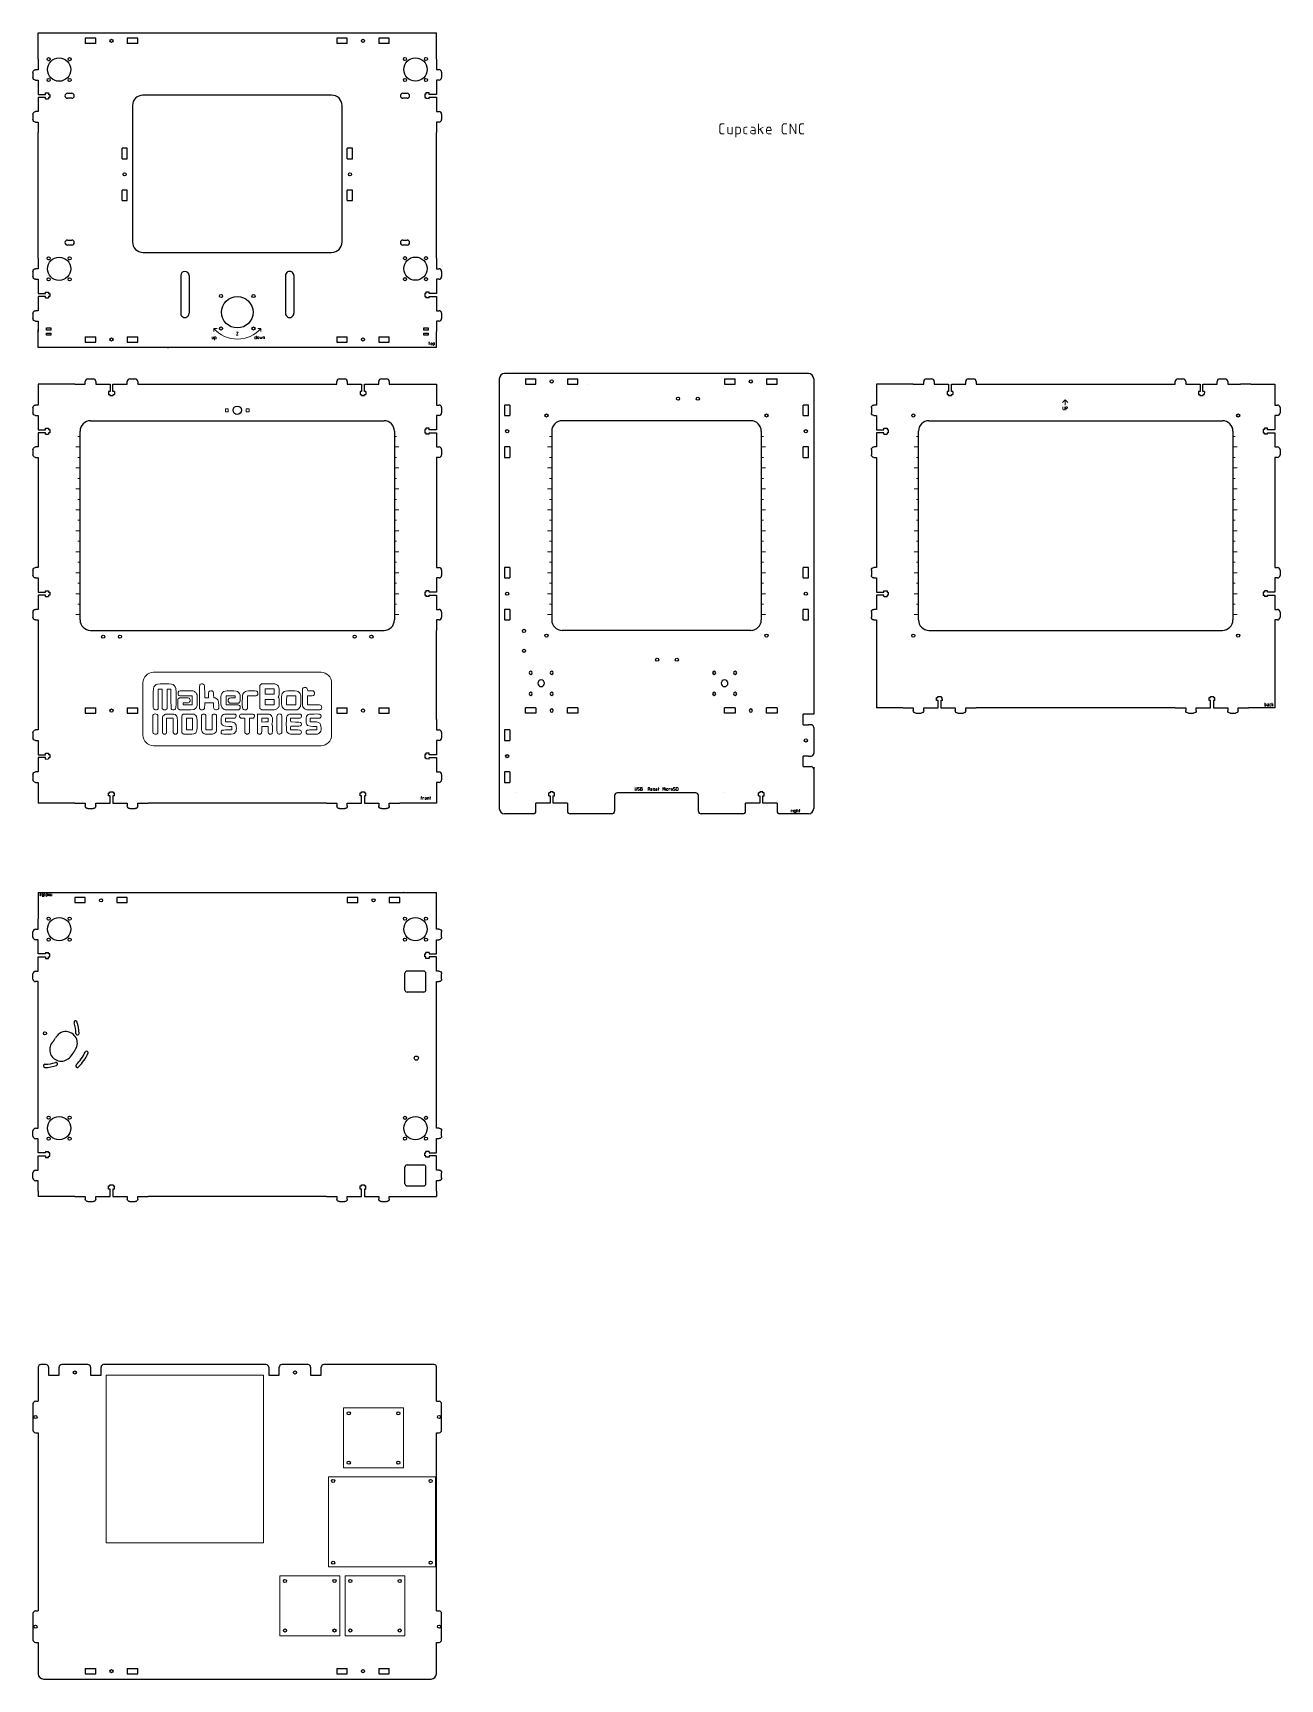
# Model space of a CAD drawing. Header units: millimetres. Extents: x -2490 to 995, y -1001 to 885.
# Drawn here: x -195 to 995, y -1001 to 570 of the extents above; entities that cross this region are included whole.
import ezdxf

# ---------------------------------------------------------------- set-up
doc = ezdxf.new("R2010")
doc.units = ezdxf.units.MM
doc.layers.get('0').update_dxf_attribs({"linetype": 'CONTINUOUS', "lineweight": 25, "true_color": 0x000000})
for name, color, linetype, lineweight, true_color in [('cuts', 7, 'CONTINUOUS', 0, 0x000000), ('Drawings', 1, 'CONTINUOUS', 0, 0xff0000), ('outlines', 4, 'CONTINUOUS', 0, 0x00ffff)]:
    doc.layers.add(name, color=color, linetype=linetype, lineweight=lineweight, true_color=true_color)

# ---------------------------------------------------------------- blocks, each defined once
blk = doc.blocks.new('tgrips')
for p, q in [((0, 0), (10, 0)), ((10, 0), (10, 2.5)), ((12.5, 5), (17.5, 5)), ((20, 2.5), (20, 0)), ((20, 0), (33.6, 0)), ((33.6, 0), (33.6, -7)), ((36.4, -7), (36.4, 0)), ((36.4, 0), (50, 0)), ((50, 0), (50, 2.5)), ((52.5, 5), (57.5, 5)), ((60, 2.5), (60, 0)), ((60, 0), (70, 0)), ((70, 0), (70, 0)), ((32.2, -7), (32.2, -10)), ((33.6, -7), (32.2, -7)), ((32.2, -10), (33.5, -10)), ((33.5, -10), (33.5, -11)), ((33.5, -11), (36.5, -11)), ((37.8, -7), (36.4, -7)), ((36.5, -10), (37.7, -10)), ((36.5, -11), (36.5, -10)), ((37.8, -7), (37.7, -10))]:
    blk.add_line(p, q)
for centre, start, end in [((12.5, 2.5), 90, 180), ((17.5, 2.5), 0, 90), ((52.5, 2.5), 90, 180), ((57.5, 2.5), 0, 90)]:
    blk.add_arc(centre, 2.5, start, end)
blk = doc.blocks.new('bearing hole and guides')
for centre, radius in [((-10, 10), 1.5), ((0, 0), 11.1), ((10, 10), 1.5), ((-10, -10), 1.5), ((10, -10), 1.5)]:
    blk.add_circle(centre, radius)
blk = doc.blocks.new('slot')
for p, q in [((5, 5), (15, 5)), ((5, 5), (5, 0)), ((5, 0), (15, 0)), ((15, 0), (15, 5)), ((45, 5), (45, 0)), ((45, 5), (55, 5)), ((55, 0), (55, 5)), ((45, 0), (55, 0))]:
    blk.add_line(p, q)
blk.add_circle((30, 2.5), 1.5)
blk = doc.blocks.new('stepperdriverboardholes')
for centre in [(-23.62, 23.62), (23.62, 23.62), (-23.62, -23.62), (23.62, -23.62)]:
    blk.add_circle(centre, 1.5)
at = {"layer": 'Drawings'}
for p, q in [((28.62, 28.62), (-28.62, 28.62)), ((-28.62, 28.62), (-28.62, -28.62)), ((28.62, -28.62), (28.62, 28.62)), ((-28.62, -28.62), (28.62, -28.62))]:
    blk.add_line(p, q, dxfattribs=at)
blk = doc.blocks.new('magnet_hole')
at = {"layer": 'cuts'}
for p, q in [((-1.37, 1.37), (-1.37, -1.37)), ((1.37, 1.37), (-1.37, 1.37)), ((1.37, -1.37), (1.37, 1.37)), ((-1.37, -1.37), (1.37, -1.37))]:
    blk.add_line(p, q, dxfattribs=at)
blk = doc.blocks.new('swimmer')
blk.add_circle((-10.2, -19.9), 1.5)
blk.add_circle((-10.2, -19.9), 1.5)
blk.add_circle((-10.2, -19.9), 1.5)
for centre, radius, start, end in [((8.3, 19.9), 1.5, 65, 245), ((-10.2, -19.9), 42.3, 45, 65), ((-10.2, -19.9), 45.3, 45, 65), ((-20.8, 9.3), 1.5, 110, 290), ((-10.2, -19.9), 32.5, 90, 110), ((-10.2, -19.9), 29.5, 90, 110), ((-0.9, 0), 11, 65, 245), ((-10.2, 11.1), 1.5, 270, 90), ((5.3, -4.4), 11, 225, 45), ((-10.2, -19.9), 32.9, 45, 65), ((20.8, 11.1), 1.5, 225, 45), ((-10.2, -19.9), 10.9, 45, 65), ((18.9, -9.3), 1.5, 20, 200), ((-10.2, -19.9), 29.5, 0, 20), ((-10.2, -19.9), 32.5, 0, 20), ((20.8, -19.9), 1.5, 180, 0)]:
    blk.add_arc(centre, radius, start, end)
blk = doc.blocks.new('m8 holes')
for centre, radius in [((-10, 10), 1.5), ((0, 0), 3.17), ((10, 10), 1.5), ((-10, -10), 1.5), ((10, -10), 1.5)]:
    blk.add_circle(centre, radius)

msp = doc.modelspace()

# ---------------------------------------------------------------- linework, layer by layer
for p, q in [((-190, 544.9), (-190, 570)), ((-190, 570), (190, 570)), ((190, 545), (190, 570)), ((-162, 512.4), (-158, 512.4)), ((-158, 507.6), (-162, 507.6)), ((90, 510.6), (-90, 510.6)), ((158, 512.4), (162, 512.4)), ((162, 507.6), (158, 507.6)), ((-100, 500.6), (-100, 370.6)), ((100, 370.6), (100, 500.6)), ((-190, 355), (-190, 474.9)), ((190, 355), (190, 475)), ((-162, 372.4), (-158, 372.4)), ((-158, 367.6), (-162, 367.6)), ((158, 372.4), (162, 372.4)), ((162, 367.6), (158, 367.6)), ((-90, 360.6), (90, 360.6)), ((-54, 338.5), (-54, 302.5)), ((-46, 338.5), (-46, 302.5)), ((46, 338.4), (46, 302.5)), ((54, 338.5), (54, 302.5)), ((-193, 295), (-193, 295)), ((-190, 270), (-190, 287)), ((-182, 286.5), (-182, 288.5)), ((-182, 288.5), (-178, 288.5)), ((-178, 286.5), (-182, 286.5)), ((-182, 281.5), (-182, 283.5)), ((-182, 283.5), (-178, 283.5)), ((-178, 288.5), (-178, 286.5)), ((-178, 283.5), (-178, 281.5)), ((178, 286.5), (178, 288.5)), ((178, 288.5), (182, 288.5)), ((182, 286.5), (178, 286.5)), ((178, 281.5), (178, 283.5)), ((178, 283.5), (182, 283.5)), ((182, 288.5), (182, 286.5)), ((182, 283.5), (182, 281.5)), ((190, 270), (190, 285)), ((190, 270), (-190, 270)), ((-178, 281.5), (-182, 281.5)), ((-157, 270.1), (-157, 270.1)), ((182, 281.5), (178, 281.5)), ((250, 240), (250, -170)), ((545, 245), (255, 245)), ((550, 240), (550, -80)), ((-190, 235), (-190, 225)), ((-155, 235), (-190, 235)), ((-85, 235), (85, 235)), ((155, 235), (157.3, 235)), ((155, 235), (190, 235)), ((190, 235), (190, 225)), ((335, 235), (335, 235)), ((610, 235), (610, 225)), ((633, 235), (610, 235)), ((645, 235), (633, 235)), ((715, 235), (885, 235)), ((955, 235), (957.3, 235)), ((967, 235), (957.3, 235)), ((967, 235), (990, 235)), ((990, 235), (990, 225)), ((990, 223), (990, 215)), ((-150, 10), (-150, 190)), ((-140, 200), (140, 200)), ((150, 190), (150, 10)), ((300, 190), (300, 10)), ((490, 200), (310, 200)), ((500, 190), (500, 10)), ((650, 10), (650, 190)), ((660, 200), (940, 200)), ((950, 190), (950, 10)), ((-190, 155), (-190, 70)), ((190, 155), (190, 70)), ((610, 155), (610, 70)), ((990, 155), (990, 70)), ((-190, 0), (-190, -85)), ((-140, 0), (140, 0)), ((610, 0), (610, -74)), ((660, 0), (940, 0)), ((190, -85), (190, 0)), ((490, 0), (310, 0)), ((990, 0), (990, -74)), ((190, -25), (190, -25)), ((635, -74), (610, -74)), ((645, -74), (645, -74)), ((895, -74), (705, -74)), ((990, -74), (965, -74)), ((540, -90), (540, -80)), ((545, -80), (540, -80)), ((540, -90), (545, -90)), ((550, -80), (545, -80)), ((547.5, -90), (545, -90)), ((550, -92.5), (550, -117.5)), ((545, -120), (540, -120)), ((540, -130), (540, -120)), ((545, -120), (547.5, -120)), ((540, -130), (545, -130)), ((545, -130), (547.5, -130)), ((550, -130.5), (550, -170)), ((-190, -155), (-190, -165)), ((190, -155), (190, -165)), ((265, -155), (265, -155)), ((297.2, -158), (297.2, -155)), ((298.5, -155), (297.2, -155)), ((301.5, -154), (298.5, -154)), ((298.5, -154), (298.5, -155)), ((301.5, -155), (301.5, -154)), ((302.7, -155), (301.5, -155)), ((302.7, -158), (302.7, -155)), ((437.5, -155), (362.5, -155)), ((465, -155), (465, -155)), ((497.2, -158), (497.2, -155)), ((498.5, -155), (497.2, -155)), ((501.5, -154), (498.5, -154)), ((498.5, -154), (498.5, -155)), ((501.5, -155), (501.5, -154)), ((502.7, -155), (501.5, -155)), ((502.7, -158), (502.7, -155)), ((-155, -165), (-190, -165)), ((85, -165), (-85, -165)), ((190, -165), (155, -165)), ((285, -172.5), (285, -165)), ((298.6, -165), (285, -165)), ((297.2, -158), (298.6, -158)), ((298.6, -158), (298.6, -165)), ((301.4, -165), (301.4, -158)), ((301.4, -158), (302.7, -158)), ((315, -165), (301.4, -165)), ((315, -165), (315, -172.5)), ((360, -157.5), (360, -172.5)), ((440, -172.5), (440, -157.5)), ((485, -172.5), (485, -165)), ((498.6, -165), (485, -165)), ((497.2, -158), (498.6, -158)), ((498.6, -158), (498.6, -165)), ((501.4, -165), (501.4, -158)), ((501.4, -158), (502.7, -158)), ((515, -165), (501.4, -165)), ((515, -165), (515, -172.5)), ((282.5, -175), (255, -175)), ((357.5, -175), (317.5, -175)), ((482.5, -175), (442.5, -175)), ((545, -175), (517.5, -175)), ((-190, -250), (-190, -275.1)), ((-190, -250), (190, -250)), ((158.8, -250.1), (158.7, -250.1)), ((190, -275.1), (190, -250)), ((191.7, -275), (191.7, -275)), ((160, -343.1), (160, -327.1)), ((178, -325.1), (162, -325.1)), ((180, -343.1), (180, -327.1)), ((-190, -465), (-190, -345.1)), ((178, -345.1), (162, -345.1)), ((190, -464.9), (190, -345.1)), ((160, -528), (160, -512)), ((162, -510), (178, -510)), ((180, -528), (180, -512)), ((162, -530), (178, -530)), ((-190, -535), (-190, -540)), ((-155, -540), (-190, -540)), ((85, -540), (-85, -540)), ((155, -540), (190, -540)), ((190, -534.9), (190, -540)), ((190, -540), (190, -540)), ((-190, -703), (-190, -735.5)), ((-182.5, -700.5), (-187.5, -700.5)), ((-180, -703), (-180, -710.5)), ((-170, -710.5), (-170, -703)), ((-142.5, -700.5), (-167.5, -700.5)), ((-140, -703), (-140, -710.5)), ((-130, -710.5), (-130, -703)), ((27.5, -700.5), (-127.5, -700.5)), ((30, -703), (30, -710.5)), ((40, -710.5), (40, -703)), ((67.5, -700.5), (42.5, -700.5)), ((70, -703), (70, -710.5)), ((80, -710.5), (80, -703)), ((188, -700.5), (82.5, -700.5)), ((190, -735.5), (190, -702.5)), ((-180, -710.5), (-170, -710.5)), ((-140, -710.5), (-130, -710.5)), ((30, -710.5), (40, -710.5)), ((70, -710.5), (80, -710.5)), ((-195, -738), (-195, -763)), ((-192.5, -735.5), (-190, -735.5)), ((190, -735.5), (192.5, -735.5)), ((195, -763), (195, -738)), ((-192.5, -765.5), (-190, -765.5)), ((-190, -765.5), (-190, -935.5)), ((190, -935.5), (190, -765.5)), ((190, -765.5), (192.5, -765.5)), ((-195, -938), (-195, -963)), ((-192.5, -935.5), (-190, -935.5)), ((190, -935.5), (192.5, -935.5)), ((195, -963), (195, -938)), ((-192.5, -965.5), (-190, -965.5)), ((-190, -965.5), (-190, -995.5)), ((190, -995.5), (190, -965.5)), ((190, -965.5), (192.5, -965.5)), ((-185, -1000.5), (185, -1000.5))]:
    msp.add_line(p, q)
for centre, radius in [((-15.5, 319), 1.5), ((0, 303.5), 15), ((15.5, 319), 1.5), ((-15.5, 288), 1.5), ((15.5, 288), 1.5), ((420.6, 221), 1.5), ((439.4, 221), 1.5), ((0, 210), 4), ((295, 205), 1.5), ((505, 205), 1.5), ((645, 205), 1.5), ((955, 205), 1.5), ((273.5, -0.5), 1.5), ((-128, -6), 1.5), ((-112, -6), 1.5), ((112, -6), 1.5), ((128, -6), 1.5), ((295, -5), 1.5), ((505, -5), 1.5), ((645, -5), 1.5), ((955, -5), 1.5), ((273.5, -19.5), 1.5), ((400.6, -28), 1.5), ((419.4, -28), 1.5), ((542.5, -105), 1.5), ((170.8, -408.1), 2), ((-155, -708), 1.5), ((55, -708), 1.5), ((-192.5, -750.5), 1.5), ((192.5, -750.5), 1.5), ((91.5, -811.5), 1.5), ((184.5, -811.5), 1.5), ((91.5, -889.5), 1.5), ((184.5, -889.5), 1.5), ((-192.5, -950.5), 1.5), ((192.5, -950.5), 1.5)]:
    msp.add_circle(centre, radius)
for centre, radius, start, end in [((-162, 510), 2.4, 90, 270), ((-158, 510), 2.4, 270, 90), ((-90, 500.6), 10, 90, 179.9988), ((90, 500.6), 10, 359.9988, 90), ((158, 510), 2.4, 90, 270), ((162, 510), 2.4, 270, 90), ((-162, 370), 2.4, 90, 270), ((-158, 370), 2.4, 270, 90), ((-90, 370.6), 10, 179.9988, 270), ((90, 370.6), 10, 270, 359.9988), ((158, 370), 2.4, 90, 270), ((162, 370), 2.4, 270, 90), ((-50, 338.5), 4, 0.0087, 179.3265), ((50, 338.5), 4, 0.0087, 180.6897), ((-50, 302.5), 4, 180.0081, 0.0087), ((50, 302.5), 4, 180, 0.0087), ((255, 240), 5, 90, 180), ((545, 240), 5, 0, 90), ((-140, 190), 10, 90, 180), ((140, 190), 10, 0, 90), ((310, 190), 10, 90, 180), ((490, 190), 10, 0, 90), ((660, 190), 10, 90, 180), ((940, 190), 10, 0, 90), ((-140, 10), 10, 180, 270), ((140, 10), 10, 270, 0), ((310, 10), 10, 180, 270), ((490, 10), 10, 270, 0), ((660, 10), 10, 180, 270), ((940, 10), 10, 270, 0), ((547.5, -92.5), 2.5, 0, 90), ((547.5, -117.5), 2.5, 270.3318, 0), ((547.5, -132.5), 2.5, 0, 90), ((362.5, -157.5), 2.5, 90, 180), ((437.5, -157.5), 2.5, 0, 90), ((255, -170), 5, 180, 270), ((282.5, -172.5), 2.5, 270, 0), ((317.5, -172.5), 2.5, 180, 270), ((357.5, -172.5), 2.5, 270, 0), ((442.5, -172.5), 2.5, 180, 270), ((482.5, -172.5), 2.5, 270, 0), ((517.5, -172.5), 2.5, 180, 270), ((545, -170), 5, 270, 0), ((162, -327.1), 2, 90, 180), ((178, -327.1), 2, 0, 90), ((162, -343.1), 2, 180, 270), ((178, -343.1), 2, 270, 0), ((162, -512), 2, 90, 180), ((178, -512), 2, 0, 90), ((162, -528), 2, 180, 270), ((178, -528), 2, 270, 0), ((-187.5, -703), 2.5, 90, 179.9809), ((-182.5, -703), 2.5, 359.9993, 90), ((-167.5, -703), 2.5, 90, 179.9993), ((-142.5, -703), 2.5, 359.9993, 90), ((-127.5, -703), 2.5, 90, 179.9993), ((27.5, -703), 2.5, 359.9993, 90), ((42.5, -703), 2.5, 90, 179.9993), ((67.5, -703), 2.5, 359.9993, 90), ((82.5, -703), 2.5, 90, 179.9993), ((188, -702.5), 2, 360, 90), ((-192.5, -738), 2.5, 90, 179.999), ((192.5, -738), 2.5, 0, 90), ((-192.5, -763), 2.5, 179.999, 270), ((192.5, -763), 2.5, 270, 0), ((-192.5, -938), 2.5, 90, 179.999), ((192.5, -938), 2.5, 0, 90), ((-192.5, -963), 2.5, 179.999, 270), ((192.5, -963), 2.5, 270, 0), ((-185, -995.5), 5, 180, 270), ((185, -995.5), 5, 270, 0)]:
    msp.add_arc(centre, radius, start, end)
at = {"layer": 'Drawings'}
for p, q in [((460.4, 481.2), (460.4, 475.8)), ((464.7, 483.4), (462.5, 483.4)), ((462.5, 473.6), (464.7, 473.6)), ((468, 480.2), (468, 475.3)), ((469.6, 473.6), (472.3, 473.6)), ((472.3, 473.6), (472.3, 480.2)), ((478.3, 480.2), (475.6, 480.2)), ((475.6, 480.2), (475.6, 470.4)), ((475.6, 473.6), (478.3, 473.6)), ((480, 475.3), (480, 478.5)), ((483.2, 478.5), (483.2, 475.3)), ((486.5, 480.2), (484.9, 480.2)), ((484.9, 473.6), (486.5, 473.6)), ((490.3, 480.2), (492.5, 480.2)), ((491.4, 476.9), (494.1, 476.9)), ((494.1, 473.6), (491.4, 473.6)), ((494.1, 478.5), (494.1, 473.6)), ((497.4, 483.4), (497.4, 473.6)), ((497.4, 477.4), (501.7, 480.2)), ((498.8, 478.3), (501.7, 473.6)), ((505, 478), (505, 475.3)), ((505, 476.9), (509.4, 476.9)), ((506.6, 473.6), (509.4, 473.6)), ((509.4, 476.9), (509.4, 478)), ((520, 481.2), (520, 475.8)), ((524.3, 483.4), (522.2, 483.4)), ((522.2, 473.6), (524.3, 473.6)), ((527.6, 473.6), (527.6, 483.4)), ((527.6, 483.4), (533, 473.6)), ((533, 473.6), (533, 483.4)), ((536.3, 481.2), (536.3, 475.8)), ((540.7, 483.4), (538.5, 483.4)), ((538.5, 473.6), (540.7, 473.6)), ((-19.3, 288), (-22.3, 288)), ((-22.3, 288), (-22.3, 285)), ((-0.7, 284.5), (0.9, 284.5)), ((0.9, 284.5), (-0.7, 281.5)), ((19.5, 288), (22.5, 288)), ((22.5, 288), (22.5, 285)), ((-65.6, 269.5), (-66.5, 269.5)), ((-23.9, 280), (-23.9, 278.5)), ((-23.4, 278), (-22.6, 278)), ((-22.6, 278), (-22.6, 280)), ((-20.7, 280), (-21.6, 280)), ((-21.6, 280), (-21.6, 277)), ((-21.6, 278), (-20.7, 278)), ((-20.2, 278.5), (-20.2, 279.5)), ((-0.7, 281.5), (0.9, 281.5)), ((16.9, 278.6), (16.9, 279.6)), ((17.4, 280.1), (18.2, 280.1)), ((18.2, 278.1), (17.4, 278.1)), ((18.2, 281.1), (18.2, 278.1)), ((19.2, 279.5), (19.2, 278.8)), ((20.6, 278.8), (20.6, 279.5)), ((21.6, 280.1), (22.1, 278.1)), ((22.1, 278.1), (22.6, 279.5)), ((22.6, 279.5), (23.1, 278.1)), ((23.1, 278.1), (23.6, 280.1)), ((24.6, 278.1), (24.6, 280.1)), ((24.6, 280.1), (25.4, 280.1)), ((25.9, 279.6), (25.9, 278.1)), ((182.6, 274.4), (183.6, 274.4)), ((183, 275.4), (183, 272.4)), ((184.6, 273.7), (184.6, 273)), ((186, 273), (186, 273.7)), ((187.8, 274.4), (187, 274.4)), ((187, 274.4), (187, 271.4)), ((187, 272.4), (187.8, 272.4)), ((188.3, 272.9), (188.3, 273.9)), ((790, 219.8), (787.5, 217.3)), ((787.8, 213.2), (787.8, 211.1)), ((789.5, 211.1), (789.5, 213.2)), ((790, 214.8), (790, 219.8)), ((790, 219.8), (792.5, 217.3)), ((790.5, 213.2), (791.5, 213.2)), ((790.5, 210.2), (790.5, 213.2)), ((791.5, 211.6), (790.5, 211.6)), ((792.2, 212.6), (792.2, 212.3)), ((-150, 175), (-154, 175)), ((-150, 185), (-152, 185)), ((152, 185), (150, 185)), ((154, 175), (150, 175)), ((300, 175), (296, 175)), ((300, 185), (298, 185)), ((502, 185), (500, 185)), ((504, 175), (500, 175)), ((650, 175), (646, 175)), ((650, 185), (648, 185)), ((952, 185), (950, 185)), ((954, 175), (950, 175)), ((-150, 165), (-152, 165)), ((152, 165), (150, 165)), ((300, 165), (298, 165)), ((502, 165), (500, 165)), ((650, 165), (648, 165)), ((952, 165), (950, 165)), ((-150, 155), (-154, 155)), ((-150, 145), (-152, 145)), ((154, 155), (150, 155)), ((152, 145), (150, 145)), ((300, 155), (296, 155)), ((300, 145), (298, 145)), ((504, 155), (500, 155)), ((502, 145), (500, 145)), ((650, 155), (646, 155)), ((650, 145), (648, 145)), ((954, 155), (950, 155)), ((952, 145), (950, 145)), ((-150, 135), (-154, 135)), ((154, 135), (150, 135)), ((300, 135), (296, 135)), ((504, 135), (500, 135)), ((650, 135), (646, 135)), ((954, 135), (950, 135)), ((-150, 115), (-154, 115)), ((-150, 125), (-152, 125)), ((152, 125), (150, 125)), ((154, 115), (150, 115)), ((300, 115), (296, 115)), ((300, 125), (298, 125)), ((502, 125), (500, 125)), ((504, 115), (500, 115)), ((650, 115), (646, 115)), ((650, 125), (648, 125)), ((952, 125), (950, 125)), ((954, 115), (950, 115)), ((-150, 95), (-154, 95)), ((-150, 105), (-152, 105)), ((152, 105), (150, 105)), ((154, 95), (150, 95)), ((300, 95), (296, 95)), ((300, 105), (298, 105)), ((502, 105), (500, 105)), ((504, 95), (500, 95)), ((650, 95), (646, 95)), ((650, 105), (648, 105)), ((952, 105), (950, 105)), ((954, 95), (950, 95)), ((-150, 85), (-152, 85)), ((152, 85), (150, 85)), ((300, 85), (298, 85)), ((502, 85), (500, 85)), ((650, 85), (648, 85)), ((952, 85), (950, 85)), ((-150, 75), (-154, 75)), ((-150, 65), (-152, 65)), ((154, 75), (150, 75)), ((152, 65), (150, 65)), ((300, 75), (296, 75)), ((300, 65), (298, 65)), ((504, 75), (500, 75)), ((502, 65), (500, 65)), ((650, 75), (646, 75)), ((650, 65), (648, 65)), ((954, 75), (950, 75)), ((952, 65), (950, 65)), ((-150, 55), (-154, 55)), ((154, 55), (150, 55)), ((300, 55), (296, 55)), ((504, 55), (500, 55)), ((650, 55), (646, 55)), ((954, 55), (950, 55)), ((-150, 35), (-154, 35)), ((-150, 45), (-152, 45)), ((152, 45), (150, 45)), ((154, 35), (150, 35)), ((300, 35), (296, 35)), ((300, 45), (298, 45)), ((502, 45), (500, 45)), ((504, 35), (500, 35)), ((650, 35), (646, 35)), ((650, 45), (648, 45)), ((952, 45), (950, 45)), ((954, 35), (950, 35)), ((-150, 25), (-152, 25)), ((152, 25), (150, 25)), ((300, 25), (298, 25)), ((502, 25), (500, 25)), ((650, 25), (648, 25)), ((952, 25), (950, 25)), ((-150, 15), (-154, 15)), ((154, 15), (150, 15)), ((300, 15), (296, 15)), ((504, 15), (500, 15)), ((650, 15), (646, 15)), ((954, 15), (950, 15)), ((-80, -40), (80, -40)), ((-90, -100), (-90, -50)), ((-73.6, -56.1), (-75.4, -56.1)), ((-75.4, -56.1), (-75.4, -65.2)), ((-71.8, -56.1), (-73.6, -56.1)), ((-71.7, -65.4), (-71.8, -56.1)), ((-65.1, -56.1), (-66.9, -56.1)), ((-66.9, -56.1), (-66.9, -65.4)), ((-63.3, -56.1), (-65.1, -56.1)), ((-63.3, -65.2), (-63.3, -56.1)), ((-43.2, -62.5), (-49.4, -62.4)), ((-48.3, -57.6), (-42, -57.7)), ((-43.2, -66.8), (-43.2, -62.5)), ((-42, -57.7), (-40.8, -58.4)), ((-38.9, -60.4), (-38.2, -61.6)), ((-38.2, -61.6), (-38.2, -66.7)), ((-31.1, -59), (-31.1, -64.3)), ((-27.5, -64.3), (-27.5, -61.7)), ((-6.3, -62.5), (-10.7, -62.5)), ((-10.7, -62.5), (-10.7, -66.7)), ((-1.9, -62.5), (-6.3, -62.5)), ((-1.9, -63.4), (-1.9, -62.5)), ((14.2, -62.5), (9.9, -62.5)), ((9.9, -62.5), (9.9, -68.6)), ((21.6, -52.5), (22.4, -51.7)), ((21.6, -63.4), (21.6, -52.5)), ((22.4, -51.7), (23.1, -51)), ((23.1, -51), (29.1, -50.9)), ((30.9, -55.8), (26.7, -55.8)), ((26.7, -55.8), (26.7, -58.4)), ((26.7, -58.4), (26.7, -60.9)), ((26.7, -60.9), (30.9, -60.9)), ((35.2, -55.8), (30.9, -55.8)), ((30.9, -60.9), (35.2, -60.9)), ((35.2, -58.4), (35.2, -55.8)), ((35.2, -60.9), (35.2, -58.4)), ((35.2, -58.4), (35.2, -58.4)), ((39.5, -62.5), (38.9, -63.4)), ((47.2, -62.6), (47.1, -66.8)), ((51.5, -62.6), (47.2, -62.6)), ((55.8, -62.5), (51.5, -62.6)), ((55.8, -66.7), (55.8, -62.5)), ((67.1, -56.5), (67.2, -57.6)), ((69.9, -62.5), (67.1, -62.5)), ((67.1, -62.5), (67.1, -66.8)), ((67.2, -57.6), (69.9, -57.6)), ((90, -50), (90, -100)), ((-79.1, -75.6), (-79.1, -75.6)), ((-71.7, -74.7), (-71.7, -65.4)), ((-70.9, -75.3), (-71.7, -74.7)), ((-67, -74.7), (-67.7, -75.3)), ((-66.9, -65.4), (-67, -74.7)), ((-56.6, -65.7), (-55.9, -65)), ((-56.6, -70.1), (-56.6, -65.7)), ((-56.6, -74.4), (-56.6, -70.1)), ((-55.8, -75.1), (-56.6, -74.4)), ((-55.9, -65), (-55.2, -64.3)), ((-55.1, -75.9), (-55.8, -75.1)), ((-55.8, -75.1), (-55.8, -75.1)), ((-55.2, -64.3), (-50.7, -64.3)), ((-48.9, -75.9), (-55.1, -75.9)), ((-49, -69.2), (-51.7, -69.2)), ((-51.7, -69.2), (-51.7, -70.1)), ((-51.7, -70.1), (-51.7, -71)), ((-51.7, -71), (-47.4, -71)), ((-47.4, -71), (-43.2, -71)), ((-43.2, -71), (-43.2, -66.8)), ((-38.2, -71.9), (-38.9, -73.1)), ((-38.2, -66.7), (-38.2, -71.9)), ((-36.1, -74.7), (-36.1, -63.4)), ((-35.4, -75.3), (-36.1, -74.7)), ((-35.4, -75.3), (-35.4, -75.3)), ((-31.1, -64.3), (-29.3, -64.3)), ((-26.8, -69.2), (-31.1, -69.2)), ((-31.1, -69.2), (-31.1, -71.4)), ((-29.3, -64.3), (-27.5, -64.3)), ((-22.6, -69.2), (-26.8, -69.2)), ((-22.6, -71.6), (-22.6, -69.2)), ((-17.6, -74.3), (-18.4, -75.1)), ((-17.7, -70.9), (-17.6, -74.3)), ((-12.4, -75.4), (-12.4, -75.4)), ((-10.7, -66.7), (-10.7, -71)), ((-10.7, -71), (-4.7, -71)), ((-7.3, -69.3), (-8, -68.6)), ((-3, -69.3), (-7.3, -69.3)), ((-4.6, -64.3), (-1.9, -64.3)), ((1.4, -69.3), (-3, -69.3)), ((-1.9, -64.3), (-1.9, -63.4)), ((2.1, -68.6), (1.4, -69.3)), ((6, -75.6), (6, -75.6)), ((9.8, -74.7), (9.1, -75.3)), ((9.9, -68.6), (9.8, -74.7)), ((21.6, -74.4), (21.6, -63.4)), ((22.5, -75.1), (21.6, -74.4)), ((23.3, -75.9), (22.5, -75.1)), ((22.5, -75.1), (22.5, -75.1)), ((29.6, -75.9), (23.3, -75.9)), ((30.9, -65.8), (26.7, -65.8)), ((26.7, -65.8), (26.7, -68.4)), ((26.7, -68.4), (26.7, -71)), ((26.7, -71), (30.9, -71)), ((35.2, -65.8), (30.9, -65.8)), ((30.9, -71), (35.2, -71)), ((35.2, -68.4), (35.2, -65.8)), ((35.2, -71), (35.2, -68.4)), ((35.2, -68.4), (35.2, -68.4)), ((38.9, -63.4), (39.5, -64.3)), ((45.3, -75.4), (45.3, -75.4)), ((47.1, -66.8), (47, -71)), ((47, -71), (51.4, -71)), ((51.4, -71), (55.8, -71)), ((57, -75.8), (51.7, -75.8)), ((55.8, -71), (55.8, -66.7)), ((55.8, -66.7), (55.8, -66.7)), ((58.1, -75.1), (57, -75.8)), ((65.7, -75.6), (65.7, -75.6)), ((67.1, -66.8), (67.1, -71)), ((67.1, -71), (73.2, -71.1)), ((980.4, -69.2), (980.4, -72.2)), ((981.2, -70.2), (980.4, -70.2)), ((980.4, -72.2), (981.2, -72.2)), ((981.7, -71.7), (981.7, -70.7)), ((982.9, -70.2), (983.6, -70.2)), ((983.2, -71.2), (984.1, -71.2)), ((984.1, -72.2), (983.2, -72.2)), ((984.1, -70.7), (984.1, -72.2)), ((985.1, -70.7), (985.1, -71.7)), ((986.1, -70.2), (985.6, -70.2)), ((985.6, -72.2), (986.1, -72.2)), ((987.1, -69.2), (987.1, -72.2)), ((987.1, -71.1), (988.4, -70.2)), ((987.5, -70.8), (988.4, -72.2)), ((-80.6, -81), (-79.9, -80.4)), ((-80.6, -89.3), (-80.6, -81)), ((-76.6, -80.3), (-75.9, -80.8)), ((-75.9, -80.8), (-75.9, -89.4)), ((-75.9, -89.4), (-75.9, -98)), ((-71.5, -97.8), (-71.5, -90.4)), ((-64.3, -83.9), (-67.4, -83.9)), ((-67.4, -83.9), (-67.4, -90.9)), ((-67.4, -90.9), (-67.4, -97.8)), ((-61.2, -83.9), (-64.3, -83.9)), ((-61.2, -90.9), (-61.2, -83.9)), ((-61.2, -97.8), (-61.2, -90.9)), ((-57.1, -90.6), (-57.1, -97.8)), ((-52.8, -97.9), (-52.9, -90.2)), ((-45.6, -83.9), (-48.6, -83.9)), ((-48.6, -83.9), (-48.6, -89.4)), ((-48.6, -89.4), (-48.6, -95)), ((-42.7, -83.9), (-45.6, -83.9)), ((-42.7, -89.4), (-42.7, -83.9)), ((-42.7, -95), (-42.7, -89.4)), ((-42.7, -89.4), (-42.7, -89.4)), ((-34.2, -81), (-33.5, -80.4)), ((-34.2, -88.3), (-34.2, -81)), ((-30.7, -80.4), (-30, -81)), ((-30, -81), (-30, -88)), ((-30, -88), (-30, -95)), ((-23.9, -81), (-23.2, -80.4)), ((-23.9, -88), (-23.9, -81)), ((-23.9, -95), (-23.9, -88)), ((-20.4, -80.4), (-19.7, -81)), ((-19.7, -81), (-19.7, -88.3)), ((-6.9, -83.9), (-11.2, -83.9)), ((-11.2, -83.9), (-11.2, -85.6)), ((-11.2, -85.6), (-11.2, -87.2)), ((-11.2, -87.2), (-8.2, -87.2)), ((-5.3, -91.6), (-8.2, -91.6)), ((-5.3, -93.3), (-5.3, -91.6)), ((-5.3, -95), (-5.3, -93.3)), ((7.3, -83.9), (5.2, -83.8)), ((7.3, -90.9), (7.3, -83.9)), ((7.3, -97.8), (7.3, -90.9)), ((13.1, -83.9), (11.5, -83.9)), ((11.5, -83.9), (11.5, -90.9)), ((11.5, -90.9), (11.5, -97.8)), ((19.2, -88.9), (19.2, -79.8)), ((19.2, -79.8), (24.7, -79.8)), ((19.2, -98), (19.2, -88.9)), ((26.4, -83.9), (23.3, -83.9)), ((23.3, -83.9), (23.3, -85.7)), ((23.3, -85.7), (23.3, -87.5)), ((23.3, -87.5), (26.3, -87.4)), ((26.4, -91.6), (23.3, -91.6)), ((23.3, -91.6), (23.3, -94.7)), ((26.3, -87.4), (29.4, -87.4)), ((29.5, -83.9), (26.4, -83.9)), ((29.5, -91.6), (26.4, -91.6)), ((29.4, -85.6), (29.5, -83.9)), ((29.4, -87.4), (29.4, -85.6)), ((29.4, -85.6), (29.4, -85.6)), ((29.5, -94.7), (29.5, -91.6)), ((42.6, -89.6), (42.6, -97.6)), ((55.4, -83.9), (50.9, -83.9)), ((50.9, -83.9), (50.9, -85.6)), ((50.9, -85.6), (51, -87.4)), ((51, -91.5), (50.9, -93.2)), ((50.9, -93.2), (50.9, -95)), ((51, -87.4), (55.7, -87.5)), ((55.6, -91.4), (51, -91.5)), ((73.9, -83.9), (69.7, -83.9)), ((69.7, -83.9), (69.7, -85.6)), ((69.7, -85.6), (69.7, -87.2)), ((69.7, -87.2), (72.9, -87.2)), ((75.9, -91.7), (72.2, -91.6)), ((75.9, -93.3), (75.9, -91.7)), ((75.9, -95), (75.9, -93.3)), ((-79.4, -98.8), (-79.4, -98.8)), ((-75.9, -98), (-76.6, -98.6)), ((-70.9, -98.5), (-71.5, -97.8)), ((-70.9, -98.5), (-70.9, -98.5)), ((-67.4, -97.8), (-68, -98.5)), ((-60.6, -98.5), (-61.2, -97.8)), ((-57.1, -97.8), (-57.7, -98.5)), ((-52.1, -98.5), (-52.8, -97.9)), ((-52.1, -98.5), (-52.1, -98.5)), ((-48.6, -95), (-45.6, -95)), ((-45.6, -95), (-42.7, -95)), ((-31.9, -98.5), (-31.9, -98.5)), ((-30, -95), (-26.9, -95)), ((-26.9, -95), (-23.9, -95)), ((-14.6, -98.8), (-14.6, -98.8)), ((-9.5, -95), (-5.3, -95)), ((8, -98.5), (7.3, -97.8)), ((8, -98.5), (8, -98.5)), ((11.5, -97.8), (10.8, -98.5)), ((19.9, -98.6), (19.2, -98)), ((19.9, -98.6), (19.9, -98.6)), ((38.9, -98.8), (38.9, -98.8)), ((42.6, -97.6), (41.9, -98.3)), ((49.1, -98.5), (49.1, -98.5)), ((50.9, -95), (55.4, -95)), ((66.3, -98.6), (66.3, -98.6)), ((71.4, -95), (75.9, -95)), ((80, -110), (-80, -110)), ((379.5, -149.8), (379.5, -152)), ((381.2, -152), (381.2, -149.8)), ((382.5, -151.1), (383.5, -151.5)), ((384.8, -152.8), (384.8, -149.8)), ((384.8, -149.8), (385.7, -149.8)), ((384.8, -151.1), (385.7, -151.1)), ((385.7, -152.8), (384.8, -152.8)), ((386.5, -151.9), (386.5, -152)), ((392, -152.8), (392, -149.8)), ((392, -149.8), (393, -149.8)), ((393, -151.5), (392, -151.5)), ((393, -151.5), (393.7, -152.8)), ((393.7, -150.5), (393.7, -150.8)), ((394.7, -151.5), (394.7, -152.3)), ((394.7, -151.8), (396, -151.8)), ((395.2, -152.8), (396, -152.8)), ((396, -151.8), (396, -151.5)), ((397.3, -151.7), (398.1, -152)), ((399.3, -151.5), (399.3, -152.3)), ((399.3, -151.8), (400.7, -151.8)), ((399.8, -152.8), (400.7, -152.8)), ((400.7, -151.8), (400.7, -151.5)), ((401.7, -150.8), (402.7, -150.8)), ((402, -149.8), (402, -152.8)), ((405.9, -152.8), (405.9, -149.8)), ((405.9, -149.8), (406.9, -151.5)), ((406.9, -151.5), (407.9, -149.8)), ((407.9, -149.8), (407.9, -152.8)), ((408.9, -150), (408.9, -149.8)), ((408.9, -152.8), (408.9, -150.8)), ((409.9, -151.3), (409.9, -152.3)), ((410.9, -150.8), (410.4, -150.8)), ((410.4, -152.8), (410.9, -152.8)), ((411.9, -152.8), (411.9, -150.8)), ((411.9, -150.8), (412.6, -150.8)), ((413.9, -151.5), (413.9, -152.1)), ((415.2, -152.1), (415.2, -151.5)), ((416.6, -151.1), (417.6, -151.5)), ((419.9, -149.8), (418.9, -149.8)), ((418.9, -149.8), (418.9, -152.8)), ((418.9, -152.8), (419.9, -152.8)), ((420.6, -152.1), (420.6, -150.5)), ((175.2, -159.5), (176.2, -159.5)), ((175.5, -161.5), (175.5, -159)), ((176, -158.5), (176.2, -158.5)), ((177.2, -161.5), (177.2, -159.5)), ((177.2, -159.5), (177.8, -159.5)), ((179.2, -160.2), (179.2, -160.8)), ((180.5, -160.8), (180.5, -160.2)), ((181.5, -161.5), (181.5, -159.5)), ((181.5, -159.5), (182.3, -159.5)), ((182.8, -160), (182.8, -161.5)), ((183.8, -159.5), (184.8, -159.5)), ((184.2, -158.5), (184.2, -161.5)), ((528.5, -173.5), (528.5, -171.5)), ((528.5, -171.5), (529.1, -171.5)), ((530.5, -170.6), (530.5, -170.5)), ((530.5, -173.5), (530.5, -171.5)), ((531.5, -172), (531.5, -173)), ((532.8, -171.5), (532, -171.5)), ((532.8, -174), (532.8, -171.5)), ((533.8, -170.5), (533.8, -173.5)), ((533.8, -171.5), (534.6, -171.5)), ((535.1, -172), (535.1, -173.5)), ((536.1, -171.5), (537.1, -171.5)), ((536.5, -170.5), (536.5, -173.5)), ((531.5, -174.5), (532.3, -174.5)), ((532, -173.5), (532.8, -173.5)), ((-187.6, -251.3), (-188.5, -251.3)), ((-187.1, -252.3), (-188.5, -252.3)), ((-188.5, -252.3), (-188.5, -252.6)), ((-187.1, -252.6), (-187.1, -251.8)), ((-185.8, -254.3), (-185.8, -251.6)), ((-184.8, -254.3), (-184.8, -251.3)), ((-184.8, -251.3), (-184, -251.3)), ((-184, -253.3), (-184.8, -253.3)), ((-183.5, -251.8), (-183.5, -252.8)), ((-182.5, -254.3), (-182.5, -251.3)), ((-182.5, -251.3), (-181.6, -251.3)), ((-181.6, -253.3), (-182.5, -253.3)), ((-181.1, -251.8), (-181.1, -252.8)), ((-180.1, -251.3), (-180.1, -253.3)), ((-180.1, -254.1), (-180.1, -254.3)), ((-179.1, -252.8), (-179.1, -251.3)), ((-177.1, -253.3), (-178.6, -253.3)), ((-178.1, -253.3), (-178.1, -251.3)), ((-177.1, -251.3), (-177.1, -253.3))]:
    msp.add_line(p, q, dxfattribs=at)
for centre, radius, start, end in [((462.5, 481.2), 2.18, 90, 180), ((462.5, 475.8), 2.18, 180, 270), ((469.6, 475.3), 1.63, 180, 270), ((478.3, 478.5), 1.63, 0, 90), ((478.3, 475.3), 1.63, 270, 0), ((484.9, 478.5), 1.63, 90, 180), ((484.9, 475.3), 1.63, 180, 270), ((491.4, 475.3), 1.63, 90, 270), ((492.5, 478.5), 1.63, 0, 90), ((507.2, 478), 2.18, 0, 180), ((506.6, 475.3), 1.63, 180, 270), ((522.2, 481.2), 2.18, 90, 180), ((522.2, 475.8), 2.18, 180, 270), ((538.5, 481.2), 2.18, 90, 180), ((538.5, 475.8), 2.18, 180, 270), ((0.1, 308), 30.1, 221.8181, 318.1819), ((-23.4, 278.5), 0.5, 180, 270), ((-20.7, 279.5), 0.5, 360, 90), ((-20.7, 278.5), 0.5, 270, 360), ((17.4, 279.6), 0.5, 90, 180), ((17.4, 278.6), 0.5, 180, 270), ((19.9, 279.5), 0.667, 360, 180), ((19.9, 278.8), 0.667, 180, 360), ((25.4, 279.6), 0.5, 360, 90), ((185.3, 273.7), 0.667, 360, 180), ((185.3, 273), 0.667, 180, 360), ((187.8, 273.9), 0.5, 360, 90), ((187.8, 272.9), 0.5, 270, 360), ((788.7, 211.1), 0.833, 180, 0), ((791.5, 212.6), 0.667, 0, 90), ((791.5, 212.3), 0.667, 270, 0), ((-80, -50), 10, 90, 180), ((80, -50), 10, 0, 90), ((981.2, -70.7), 0.5, 0, 90), ((981.2, -71.7), 0.5, 270, 0), ((983.2, -71.7), 0.5, 90, 270), ((983.6, -70.7), 0.5, 0, 90), ((985.6, -70.7), 0.5, 90, 180), ((985.6, -71.7), 0.5, 180, 270), ((-80, -100), 10, 180, 270), ((80, -100), 10, 270, 0), ((380.3, -152), 0.833, 180, 0), ((382.8, -150.5), 0.667, 90, 243), ((383.2, -150.6), 2.21, 243.1, 270), ((382.8, -152), 2.21, 63.07, 90), ((383.2, -152.1), 0.667, 270, 62.98), ((385.7, -150.5), 0.667, 270, 90), ((385.7, -151.9), 0.8, 0, 90), ((385.7, -152), 0.8, 270, 0), ((393, -150.5), 0.667, 0, 90), ((393, -150.8), 0.667, 270, 0), ((395.3, -151.5), 0.667, 0, 180), ((395.2, -152.3), 0.5, 180, 270), ((397.4, -151.3), 0.4, 108.3, 247.8), ((397.6, -151.5), 1.35, 243.1, 288.3), ((397.7, -152.2), 1.35, 63.1, 108.3), ((397.9, -152.4), 0.4, 288.3, 67.79), ((400, -151.5), 0.667, 0, 180), ((399.8, -152.3), 0.5, 180, 270), ((410.4, -151.3), 0.5, 90, 180), ((410.4, -152.3), 0.5, 180, 270), ((412.6, -151.1), 0.333, 0, 90), ((414.6, -151.5), 0.667, 0, 180), ((414.6, -152.1), 0.667, 180, 0), ((416.9, -150.5), 0.667, 90, 243), ((417.2, -150.6), 2.21, 243.1, 270), ((416.9, -152), 2.21, 63.07, 90), ((417.2, -152.1), 0.667, 270, 62.98), ((419.9, -150.5), 0.667, 0, 90), ((419.9, -152.1), 0.667, 270, 0), ((176, -159), 0.5, 90, 180), ((177.8, -159.8), 0.333, 0, 90), ((179.8, -160.2), 0.667, 0, 180), ((179.8, -160.8), 0.667, 180, 0), ((182.3, -160), 0.5, 0, 90), ((529.1, -171.8), 0.333, 0, 90), ((532, -172), 0.5, 90, 180), ((534.6, -172), 0.5, 0, 90), ((532, -173), 0.5, 180, 270), ((532.3, -174), 0.5, 270, 0), ((-187.8, -252.6), 0.667, 180, 0), ((-187.6, -251.8), 0.5, 0, 90), ((-186.1, -251.6), 0.333, 0, 90), ((-184, -251.8), 0.5, 0, 90), ((-184, -252.8), 0.5, 270, 0), ((-181.6, -251.8), 0.5, 0, 90), ((-181.6, -252.8), 0.5, 270, 0), ((-178.6, -252.8), 0.5, 180, 270)]:
    msp.add_arc(centre, radius, start, end, dxfattribs=at)
for points in [[(-80.3, -65.1), (-80.3, -55.2), (-80.2, -54.4), (-78.7, -52.8)], [(-78.7, -52.8), (-77.1, -51.1), (-76.2, -50.9), (-69.3, -50.9)], [(-69.3, -50.9), (-62.7, -50.9), (-61.7, -51.1), (-60.1, -52.6)], [(-60.1, -52.6), (-58.5, -54.2), (-58.4, -54.9), (-58.4, -64.9)], [(-56.1, -61.8), (-56.6, -61.1), (-56.7, -59.8), (-56.3, -58.8)], [(-56.3, -58.8), (-55.8, -57.7), (-55, -57.6), (-48.3, -57.6)], [(-49.4, -62.4), (-55.6, -62.4), (-55.6, -62.4), (-56.1, -61.8)], [(-40.8, -58.4), (-40, -58.9), (-39.3, -59.6), (-38.9, -60.4)], [(-36.1, -63.4), (-36.1, -52.8), (-36.1, -52.2), (-35.6, -51.7)], [(-35.6, -51.7), (-34.9, -50.9), (-33.5, -50.7), (-32.5, -51.2)], [(-32.5, -51.2), (-31.2, -51.8), (-31.1, -52.8), (-31.1, -59)], [(-27.5, -61.7), (-27.5, -60.3), (-27.3, -58.9), (-27.2, -58.6)], [(-27.2, -58.6), (-26.6, -57.5), (-24.1, -57.3), (-23.2, -58.4)], [(-23.2, -58.4), (-22.8, -58.8), (-22.7, -59.4), (-22.6, -61.6)], [(-22.6, -61.6), (-22.5, -64.2), (-22.5, -64.3), (-22, -64.3)], [(-15.6, -66.7), (-15.6, -61.4), (-15.4, -60.5), (-13.9, -59.1)], [(-13.9, -59.1), (-12.6, -57.8), (-11.3, -57.6), (-6.5, -57.6)], [(-6.5, -57.6), (-1.2, -57.6), (-0.2, -57.8), (1.3, -59.3)], [(1.3, -59.3), (2.7, -60.6), (3, -62.2), (2.9, -65.5)], [(4.8, -67.5), (4.9, -63.1), (5, -61.7), (5.3, -60.9)], [(5.3, -60.9), (5.8, -59.7), (7.6, -58.2), (8.8, -57.9)], [(8.8, -57.9), (10.2, -57.5), (17.8, -57.5), (18.5, -57.9)], [(19.1, -61.9), (18.5, -62.5), (18.4, -62.5), (14.2, -62.5)], [(18.5, -57.9), (19.4, -58.4), (19.7, -58.9), (19.7, -60.1)], [(19.7, -60.1), (19.7, -61), (19.6, -61.4), (19.1, -61.9)], [(29.1, -50.9), (35.9, -50.9), (36.8, -51), (38.3, -52.3)], [(38.3, -52.3), (39.8, -53.8), (40.1, -54.5), (40.1, -58.3)], [(40.1, -58.3), (40.1, -61.4), (40, -61.7), (39.5, -62.5)], [(42.4, -72.1), (42, -70.8), (42.1, -62.7), (42.4, -61.4)], [(42.4, -61.4), (42.8, -60.1), (44.5, -58.3), (45.9, -57.9)], [(45.9, -57.9), (47.3, -57.5), (55.5, -57.5), (56.9, -57.9)], [(56.9, -57.9), (58.4, -58.3), (60, -60), (60.4, -61.5)], [(60.4, -61.5), (60.6, -62.3), (60.7, -64.1), (60.6, -67.4)], [(62.1, -64), (62.1, -59.9), (62.2, -56.1), (62.3, -55.7)], [(62.3, -55.7), (62.7, -54.3), (65.4, -53.8), (66.5, -55)], [(66.5, -55), (66.7, -55.3), (67, -56), (67.1, -56.5)], [(69.9, -57.6), (72.5, -57.7), (72.6, -57.8), (73.2, -58.5)], [(73.2, -61.6), (72.6, -62.3), (72.5, -62.4), (69.9, -62.5)], [(73.2, -58.5), (73.6, -58.9), (73.8, -59.5), (73.8, -60)], [(73.8, -60), (73.8, -60.6), (73.6, -61.2), (73.2, -61.6)], [(-79.1, -75.6), (-80.2, -75), (-80.3, -74.1), (-80.3, -65.1)], [(-75.6, -74.7), (-75.9, -75.7), (-78.1, -76.2), (-79.1, -75.6)], [(-75.4, -65.2), (-75.4, -70.2), (-75.5, -74.5), (-75.6, -74.7)], [(-67.7, -75.3), (-68.7, -76.1), (-70, -76.1), (-70.9, -75.3)], [(-63.1, -74.7), (-63.2, -74.5), (-63.3, -70.2), (-63.3, -65.2)], [(-59.6, -75.6), (-60.7, -76.2), (-62.8, -75.7), (-63.1, -74.7)], [(-58.4, -64.9), (-58.4, -74.1), (-58.5, -75), (-59.6, -75.6)], [(-50.7, -64.3), (-46.3, -64.3), (-46.2, -64.3), (-45.6, -64.9)], [(-45.6, -68.3), (-46.2, -69), (-46.3, -69.1), (-49, -69.2)], [(-38.9, -73.1), (-40.4, -75.7), (-41.2, -75.9), (-48.9, -75.9)], [(-45.6, -64.9), (-44.8, -65.8), (-44.7, -67.3), (-45.6, -68.3)], [(-31.4, -74.5), (-32.1, -76), (-34.1, -76.4), (-35.4, -75.3)], [(-31.1, -71.4), (-31.1, -72.7), (-31.2, -73.9), (-31.4, -74.5)], [(-21.4, -75.6), (-22.3, -75.2), (-22.6, -74.3), (-22.6, -71.6)], [(-22, -64.3), (-20.8, -64.3), (-19.3, -65.3), (-18.5, -66.4)], [(-18.4, -75.1), (-19.2, -76), (-20.2, -76.1), (-21.4, -75.6)], [(-18.5, -66.4), (-17.8, -67.4), (-17.8, -67.7), (-17.7, -70.9)], [(-14.1, -74.2), (-15.4, -72.8), (-15.6, -72), (-15.6, -66.7)], [(-12.4, -75.4), (-12.9, -75.1), (-13.7, -74.6), (-14.1, -74.2)], [(-5, -75.9), (-10.6, -75.9), (-11.5, -75.8), (-12.4, -75.4)], [(-8, -68.6), (-9, -67.7), (-9, -66.1), (-8.1, -65.1)], [(-8.1, -65.1), (-7.4, -64.5), (-7.2, -64.4), (-4.6, -64.3)], [(2.1, -75.3), (1.4, -75.9), (1.4, -75.9), (-5, -75.9)], [(-4.7, -71), (1.4, -71), (1.4, -71), (2.1, -71.6)], [(2.9, -65.5), (2.8, -67.7), (2.8, -68), (2.1, -68.6)], [(2.1, -71.6), (2.7, -72.1), (2.8, -72.4), (2.8, -73.4)], [(2.8, -73.4), (2.8, -74.4), (2.7, -74.8), (2.1, -75.3)], [(6, -75.6), (4.9, -75), (4.7, -73.8), (4.8, -67.5)], [(9.1, -75.3), (8.3, -76), (7.1, -76.1), (6, -75.6)], [(37.2, -75.2), (35.9, -75.9), (35.8, -75.9), (29.6, -75.9)], [(39.2, -73.5), (38.7, -74.2), (38, -74.8), (37.2, -75.2)], [(40, -68.8), (39.9, -72.3), (39.9, -72.5), (39.2, -73.5)], [(39.5, -64.3), (40.1, -65.2), (40.1, -65.4), (40, -68.8)], [(45.3, -75.4), (44, -74.8), (42.8, -73.4), (42.4, -72.1)], [(51.7, -75.8), (47, -75.9), (46.3, -75.9), (45.3, -75.4)], [(59.8, -73.3), (59.5, -73.9), (58.7, -74.7), (58.1, -75.1)], [(60.6, -67.4), (60.6, -72.1), (60.5, -72.2), (59.8, -73.3)], [(62.7, -72.8), (62.1, -71.7), (62.1, -71.3), (62.1, -64)], [(65.7, -75.6), (64.4, -75.1), (63.2, -74.1), (62.7, -72.8)], [(73, -75.8), (68.9, -75.9), (66.2, -75.8), (65.7, -75.6)], [(80, -75.2), (79.5, -75.8), (79.5, -75.8), (73, -75.8)], [(73.2, -71.1), (79.2, -71.1), (79.2, -71.1), (79.9, -71.8)], [(79.9, -71.8), (80.7, -72.5), (80.8, -74.2), (80, -75.2)], [(-80.3, -98.1), (-80.5, -97.8), (-80.6, -94.7), (-80.6, -89.3)], [(-79.9, -80.4), (-79.1, -79.6), (-77.6, -79.5), (-76.6, -80.3)], [(-71.5, -90.4), (-71.5, -83.2), (-71.5, -83), (-70.9, -82)], [(-70.9, -82), (-70.6, -81.3), (-69.9, -80.7), (-69.2, -80.4)], [(-69.2, -80.4), (-68.2, -79.8), (-67.8, -79.8), (-64.4, -79.8)], [(-64.4, -79.8), (-60.5, -79.8), (-59.7, -79.9), (-58.5, -81)], [(-58.5, -81), (-57.2, -82.3), (-57.1, -82.7), (-57.1, -90.6)], [(-52.9, -90.2), (-53, -85.9), (-52.9, -82.1), (-52.8, -81.6)], [(-52.8, -81.6), (-52.8, -81.2), (-52.4, -80.6), (-52.1, -80.3)], [(-52.1, -80.3), (-51.6, -79.8), (-51.2, -79.8), (-46.7, -79.8)], [(-46.7, -79.8), (-41.4, -79.8), (-40.7, -79.9), (-39.5, -81.3)], [(-39.5, -81.3), (-38.4, -82.5), (-38.3, -83.6), (-38.3, -89.4)], [(-38.3, -89.4), (-38.3, -95.3), (-38.4, -96.3), (-39.5, -97.6)], [(-33.6, -96.8), (-34.1, -95.7), (-34.2, -95.5), (-34.2, -88.3)], [(-33.5, -80.4), (-33.1, -80), (-32.6, -79.8), (-32.1, -79.8)], [(-32.1, -79.8), (-31.6, -79.8), (-31.1, -80), (-30.7, -80.4)], [(-23.2, -80.4), (-22.8, -80), (-22.3, -79.8), (-21.8, -79.8)], [(-21.8, -79.8), (-21.3, -79.8), (-20.8, -80), (-20.4, -80.4)], [(-19.7, -88.3), (-19.7, -95.4), (-19.7, -95.7), (-20.3, -96.8)], [(-15.5, -85.7), (-15.5, -82.8), (-15.2, -82), (-14, -80.9)], [(-15, -89.3), (-15.4, -88.5), (-15.5, -87.9), (-15.5, -85.7)], [(-8.2, -91.6), (-12.6, -91.6), (-13.8, -91.2), (-15, -89.3)], [(-14, -80.9), (-13, -79.9), (-12.1, -79.8), (-7.1, -79.8)], [(-8.2, -87.2), (-6.5, -87.2), (-4.7, -87.4), (-4.1, -87.5)], [(-7.1, -79.8), (-2.8, -79.8), (-2.2, -79.8), (-1.7, -80.2)], [(-1.8, -83.3), (-2.5, -83.9), (-2.6, -83.9), (-6.9, -83.9)], [(-4.1, -87.5), (-2.8, -87.9), (-1.6, -89.2), (-1.2, -90.5)], [(-1.7, -80.2), (-0.8, -81), (-0.8, -82.5), (-1.8, -83.3)], [(-1.2, -90.5), (-0.8, -91.7), (-0.8, -94.8), (-1.2, -96)], [(2.7, -83.1), (1.9, -82.2), (2, -81), (2.9, -80.3)], [(5.2, -83.8), (3.4, -83.8), (3.1, -83.7), (2.7, -83.1)], [(2.9, -80.3), (3.5, -79.8), (3.9, -79.8), (9.4, -79.8)], [(9.4, -79.8), (14.1, -79.8), (15.3, -79.8), (15.8, -80.1)], [(15.4, -83.6), (15.1, -83.8), (14, -83.9), (13.1, -83.9)], [(15.8, -80.1), (16.9, -80.9), (16.7, -83), (15.4, -83.6)], [(24.7, -79.8), (29.9, -79.8), (30.2, -79.8), (31.3, -80.4)], [(31.3, -80.4), (33, -81.2), (33.6, -82.6), (33.6, -85.4)], [(33.2, -88.5), (32.9, -89.3), (32.9, -89.5), (33.3, -90.3)], [(33.6, -85.4), (33.6, -86.7), (33.5, -87.9), (33.2, -88.5)], [(33.3, -90.3), (33.6, -91), (33.6, -91.8), (33.6, -94.6)], [(38, -97.9), (37.7, -97.2), (37.6, -82.2), (37.9, -81.1)], [(37.9, -81.1), (38.2, -80), (40.1, -79.4), (41.4, -80)], [(41.4, -80), (42.6, -80.6), (42.6, -81.1), (42.6, -89.6)], [(46.8, -89.4), (46.8, -83.5), (46.8, -83.2), (47.3, -82.1)], [(47.4, -96.8), (46.8, -95.7), (46.8, -95.4), (46.8, -89.4)], [(47.3, -82.1), (47.8, -81.2), (48.2, -80.8), (49.1, -80.3)], [(49.1, -80.3), (50.2, -79.8), (50.6, -79.8), (55.2, -79.8)], [(55.2, -79.8), (59.8, -79.8), (60.2, -79.8), (60.7, -80.3)], [(60.5, -83.4), (59.9, -83.8), (59.5, -83.9), (55.4, -83.9)], [(61.2, -89.6), (61.2, -91.2), (60.9, -91.3), (55.6, -91.4)], [(55.7, -87.5), (61, -87.6), (61.2, -87.7), (61.2, -89.6)], [(60.7, -80.3), (61.5, -81.1), (61.4, -82.7), (60.5, -83.4)], [(65.7, -85.7), (65.7, -82.1), (65.9, -81.6), (67.5, -80.4)], [(66.3, -89.7), (65.8, -89.1), (65.7, -88.7), (65.7, -85.7)], [(72.2, -91.6), (68.2, -91.5), (67.4, -91.2), (66.3, -89.7)], [(67.5, -80.4), (68.1, -79.9), (68.6, -79.9), (73.4, -79.8)], [(72.9, -87.2), (77.3, -87.3), (78.5, -87.8), (79.5, -89.9)], [(73.4, -79.8), (77.6, -79.7), (78.6, -79.8), (79.1, -80.1)], [(78.8, -83.6), (78.4, -83.8), (76.6, -83.9), (73.9, -83.9)], [(79.1, -80.1), (80.3, -80.9), (80.1, -83), (78.8, -83.6)], [(79.5, -89.9), (80.1, -91.2), (80.2, -95.1), (79.7, -96.3)], [(-79.4, -98.8), (-79.7, -98.7), (-80.1, -98.4), (-80.3, -98.1)], [(-76.6, -98.6), (-77.3, -99.1), (-78.5, -99.2), (-79.4, -98.8)], [(-69.5, -99.1), (-70, -99.1), (-70.5, -98.9), (-70.9, -98.5)], [(-68, -98.5), (-68.4, -98.9), (-69, -99.1), (-69.5, -99.1)], [(-59.2, -99.1), (-59.7, -99.1), (-60.2, -98.9), (-60.6, -98.5)], [(-57.7, -98.5), (-58.1, -98.9), (-58.7, -99.1), (-59.2, -99.1)], [(-46.6, -99.1), (-51.3, -99.1), (-51.4, -99.1), (-52.1, -98.5)], [(-39.5, -97.6), (-40.7, -98.9), (-41.4, -99.1), (-46.6, -99.1)], [(-31.9, -98.5), (-32.6, -98.1), (-33.2, -97.6), (-33.6, -96.8)], [(-26.9, -99.1), (-30.4, -99.1), (-30.8, -99), (-31.9, -98.5)], [(-22, -98.5), (-23.1, -99), (-23.5, -99.1), (-26.9, -99.1)], [(-20.3, -96.8), (-20.7, -97.6), (-21.2, -98.1), (-22, -98.5)], [(-14.6, -98.8), (-15.8, -97.9), (-15.7, -95.8), (-14.4, -95.3)], [(-3.8, -98.8), (-4.9, -99.2), (-14.1, -99.2), (-14.6, -98.8)], [(-14.4, -95.3), (-14, -95.1), (-12.2, -95), (-9.5, -95)], [(-1.2, -96), (-1.5, -97), (-2.7, -98.4), (-3.8, -98.8)], [(9.4, -99.1), (8.9, -99.1), (8.4, -98.9), (8, -98.5)], [(10.8, -98.5), (10.4, -98.9), (9.9, -99.1), (9.4, -99.1)], [(22.7, -98.5), (21.9, -99.2), (20.8, -99.3), (19.9, -98.6)], [(23.3, -94.7), (23.3, -97.7), (23.3, -97.9), (22.7, -98.5)], [(30.1, -98.5), (29.5, -97.9), (29.5, -97.7), (29.5, -94.7)], [(32.9, -98.6), (32, -99.3), (30.9, -99.2), (30.1, -98.5)], [(33.6, -94.6), (33.5, -97.9), (33.5, -98.1), (32.9, -98.6)], [(38.9, -98.8), (38.6, -98.6), (38.2, -98.2), (38, -97.9)], [(41.9, -98.3), (41.1, -99.1), (39.9, -99.3), (38.9, -98.8)], [(49.1, -98.5), (48.3, -98.1), (47.8, -97.6), (47.4, -96.8)], [(55, -99.1), (50.5, -99.1), (50.1, -99.1), (49.1, -98.5)], [(60.5, -98.6), (59.9, -99.1), (59.5, -99.1), (55, -99.1)], [(55.4, -95), (59.5, -95), (59.9, -95), (60.5, -95.5)], [(60.5, -95.5), (61.5, -96.3), (61.5, -97.8), (60.5, -98.6)], [(65.6, -97), (65.6, -96.3), (65.7, -95.9), (66.3, -95.5)], [(66.3, -98.6), (65.7, -98.1), (65.6, -97.8), (65.6, -97)], [(66.3, -95.5), (66.9, -95), (67.3, -95), (71.4, -95)], [(71.7, -99.1), (67.3, -99.1), (66.9, -99.1), (66.3, -98.6)], [(77.1, -98.8), (76.7, -99), (74.4, -99.1), (71.7, -99.1)], [(79.7, -96.3), (79.2, -97.3), (78.1, -98.4), (77.1, -98.8)]]:
    msp.add_open_spline(points, degree=3, dxfattribs=at)
at = {"layer": 'outlines'}
for p, q in [((-125, -870.5), (-125, -710.5)), ((-125, -710.5), (25, -710.5)), ((25, -710.5), (25, -870.5)), ((87, -893.5), (87, -807.5)), ((87, -807.5), (189, -807.5)), ((189, -807.5), (189, -893.5)), ((25, -870.5), (-125, -870.5)), ((189, -893.5), (87, -893.5))]:
    msp.add_line(p, q, dxfattribs=at)

# ---------------------------------------------------------------- block references
for name, p, rotation in [('slot', (-90, 565), 180), ('slot', (150, 565), 180), ('bearing hole and guides', (-170, 535), 270), ('bearing hole and guides', (170, 535.1), 270), ('tgrips', (190, 545), 270), ('slot', (-105, 405), 90), ('slot', (110, 405), 90), ('bearing hole and guides', (-170, 345), 270), ('bearing hole and guides', (170, 345.1), 270), ('tgrips', (190, 355), 270), ('slot', (-150, 275), 360), ('slot', (90, 275), 360), ('tgrips', (190, 225), 270), ('tgrips', (990, 225), 270), ('magnet_hole', (-10, 210), 180), ('magnet_hole', (10, 210), 180), ('slot', (255, 220), 270), ('slot', (545, 160), 90), ('tgrips', (190, 70), 270), ('tgrips', (990, 70), 270), ('slot', (255, 65), 270), ('slot', (545, 5), 90), ('tgrips', (190, -85), 270), ('slot', (255, -90), 270), ('slot', (-100, -255), 180), ('slot', (160, -255), 180), ('tgrips', (-190, -345.1), 90), ('bearing hole and guides', (-170, -285), 90), ('bearing hole and guides', (170, -285), 90), ('swimmer', (-163.6, -394.7), 270), ('tgrips', (-190, -535), 90), ('bearing hole and guides', (-170, -474.9), 90), ('bearing hole and guides', (170, -475), 90), ('stepperdriverboardholes', (130, -770.5), 360), ('stepperdriverboardholes', (69.1, -930.5), 360), ('stepperdriverboardholes', (131.4, -930.5), 360), ('slot', (-150, -995.5), 360), ('slot', (90, -995.5), 360)]:
    msp.add_blockref(name, p, dxfattribs=dict(rotation=rotation))
at = {"yscale": -1}
for name, p, rotation in [('tgrips', (-190, 544.9), 270), ('tgrips', (-190, 355), 270), ('tgrips', (-190, 225), 270), ('tgrips', (610, 225), 270), ('tgrips', (-190, 70), 270), ('tgrips', (610, 70), 270), ('m8 holes', (290, -50.5), 180), ('m8 holes', (465, -50.5), 180), ('slot', (330, -79), 180), ('slot', (520, -79), 180), ('tgrips', (-190, -85), 269.9999999999987), ('tgrips', (190, -345.1), 90), ('tgrips', (190, -534.9), 90)]:
    msp.add_blockref(name, p, dxfattribs=dict(at, rotation=rotation))
for name, p in [('tgrips', (-155, 235)), ('tgrips', (85, 235)), ('slot', (270, 235)), ('slot', (460, 235)), ('tgrips', (645, 235)), ('tgrips', (885, 235)), ('slot', (-150, -79)), ('slot', (90, -79))]:
    msp.add_blockref(name, p)
for p in [(635, -74), (895, -74), (-155, -165), (85, -165), (-155, -540), (85, -540)]:
    msp.add_blockref('tgrips', p, dxfattribs=at)

doc.saveas('drawing.dxf')
